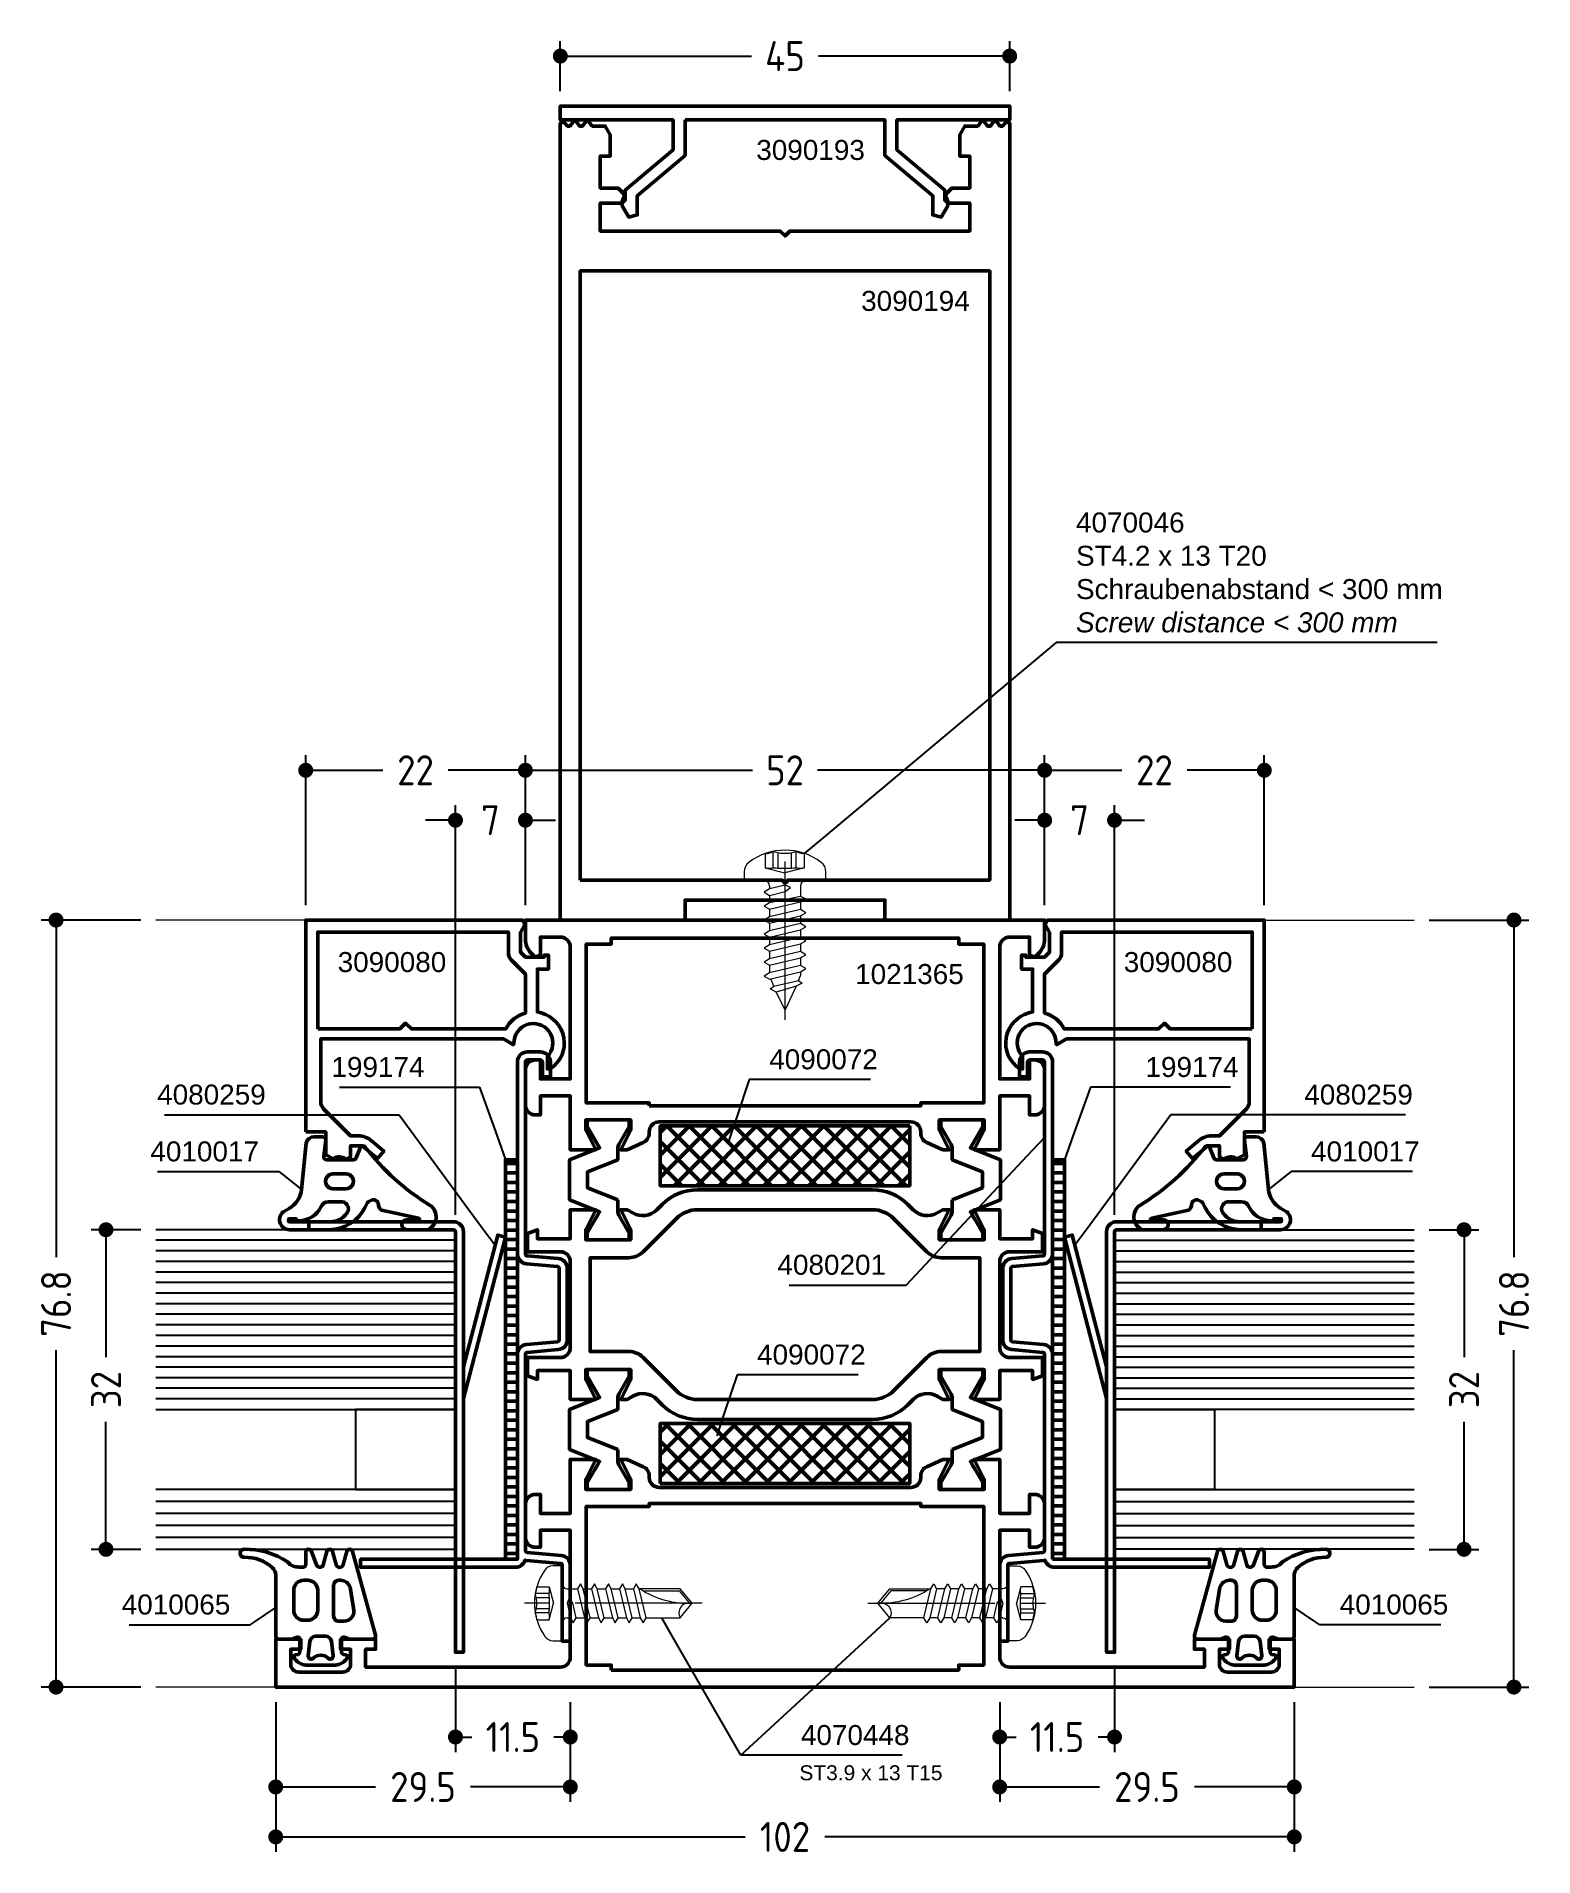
# Model space of a CAD drawing. Header units: millimetres. Extents: x 30 to 180, y 56 to 239.
import ezdxf

# ---------------------------------------------------------------- set-up
doc = ezdxf.new("R2010")
doc.units = ezdxf.units.MM
doc.linetypes.add('CENTER', pattern=[50.8, 31.75, -6.35, 6.35, -6.35])
doc.linetypes.add('HIDDEN', pattern=[9.525, 6.35, -3.175])
for name, color, linetype, lineweight in [('AM_5', 3, 'Continuous', 25), ('AM_C', 50, 'Continuous', 50), ('AM_S', 80, 'Continuous', 50), ('Cent3', 70, 'CENTER', 18), ('CHide4', 10, 'HIDDEN', 13), ('Cont2', 2, 'Continuous', 25), ('Cont3', 70, 'Continuous', 18), ('Cont4', 10, 'Continuous', 13)]:
    doc.layers.add(name, color=color, linetype=linetype, lineweight=lineweight)
doc.layers.add('WBC-GER-ENG', color=7, linetype='Continuous')
doc.styles.add('HBS_DIMTEXTSTYLE', font='isocp.shx')
doc.styles.add('SWISSL', font='swissl.ttf')
doc.dimstyles.new('Konstruktionsschnitt 1-1$0', dxfattribs={"dimscale": 0, "dimtxt": 3, "dimasz": 1.5, "dimexe": 1.5, "dimexo": 1.5, "dimgap": 1.5, "dimtad": 0, "dimdsep": 46, "dimtxsty": 'HBS_DIMTEXTSTYLE', "dimblk": 'PUNKT', "dimcen": 0, "dimclrd": 3, "dimclre": 3, "dimclrt": 2, "dimadec": 1, "dimazin": 2, "dimtfac": 0.7, "dimtofl": 0, "dimtmove": 0, "dimatfit": 3, "dimfxl": 0, "dimtolj": 1, "dimtzin": 0, "dimarcsym": 0})

msp = doc.modelspace()

# ---------------------------------------------------------------- texts
at = {"layer": 'AM_5', "color": 2, "char_height": 2, "style": 'SWISSL'}
for s, insert, attachment_point in [('3090193', (113, 228.212), 3), ('3090194', (123.5, 213.096), 3), ('3090080', (60.2, 146.896), 1), ('3090080', (149.8, 146.896), 3), ('1021365', (122.9, 145.696), 3)]:
    msp.add_mtext(s, dxfattribs=dict(at, insert=insert, attachment_point=attachment_point))

# ---------------------------------------------------------------- blocks, each defined once
blk = doc.blocks.new('ws4070448')
at = {"layer": 'Cent3', "ltscale": 0.4}
blk.add_lwpolyline([(0, -14), (0, 3.8)], dxfattribs=at)
at = {"layer": 'CHide4', "ltscale": 0.3}
for p, q in [((-0.97, 1.33), (-0.97, 2.72)), ((-0.56, 1.33), (-0.56, 2.61)), ((0.56, 1.33), (0.56, 2.61)), ((0.97, 1.33), (0.97, 2.72))]:
    blk.add_line(p, q, dxfattribs=at)
for points in [[(-1.65, 2.56), (-1.65, 1.33)], [(1.65, 2.56), (1.65, 1.33)], [(-1.65, 1.33), (0, 0.89)], [(1.65, 1.33), (0, 0.89)]]:
    blk.add_lwpolyline(points, dxfattribs=at)
for centre, radius, start, end in [((-1.59, 3.84), 1.28, 267.2848, 298.8872), ((0, 5.49), 2.94, 250.6988, 289.3012), ((1.59, 3.84), 1.28, 241.1128, 272.7152), ((-1.31, 2.49), 1.21, 253.6643, 286.3357), ((0, 11.41), 10.13, 264.4948, 275.5052), ((1.31, 2.49), 1.21, 253.6643, 286.3357)]:
    blk.add_arc(centre, radius, start, end, dxfattribs=at)
at = {"layer": 'Cont4'}
blk.add_lwpolyline([(3.32, 1.75, 0.314856), (-3.32, 1.75, 0.244912), (-3.75, 0.93), (-3.75, 0), (3.75, 0), (3.75, 0.93, 0.244912), (3.32, 1.75, 0.138291)], format="xyb", dxfattribs=at)
for points in [[(-1.95, -1.1), (-1.45, -1.39), (0, -1.04), (0.5, -0.67), (0, -0.47), (-1.45, -0.81)], [(-1.95, -2.5), (-1.45, -2.79), (1.45, -2.1), (1.95, -1.81), (1.45, -1.52), (-1.45, -2.21)], [(-1.95, -3.9), (-1.45, -4.19), (1.45, -3.5), (1.95, -3.21), (1.45, -2.92), (-1.45, -3.61)], [(-1.95, -5.3), (-1.45, -5.59), (1.45, -4.9), (1.95, -4.61), (1.45, -4.32), (-1.45, -5.01)], [(-1.95, -6.7), (-1.45, -6.99), (1.45, -6.3), (1.95, -6.01), (1.45, -5.72), (-1.45, -6.41)], [(-1.45, -8.39), (1.45, -7.7), (1.95, -7.41), (1.45, -7.12), (-1.45, -7.81), (-1.95, -8.1)]]:
    blk.add_lwpolyline(points, close=True, dxfattribs=at)
for points in [[(-1.45, -0.5), (-1.45, -0.81)], [(-1.45, -1.39), (-1.45, -2.21)], [(-1.45, -1.39), (-1.45, -2.21)], [(1.45, -0.5), (1.45, -1.52)], [(-1.45, -2.79), (-1.45, -3.61)], [(1.45, -2.1), (1.45, -2.92)], [(1.45, -3.5), (1.45, -4.32)], [(-1.45, -4.19), (-1.45, -5.01)], [(1.45, -4.9), (1.45, -5.72)], [(-1.45, -5.59), (-1.45, -6.41)], [(-1.45, -6.99), (-1.45, -7.81)], [(1.45, -6.3), (1.45, -7.12)], [(-1.45, -8.38), (-1.45, -11.81), (0, -13), (1.45, -11.79), (1.45, -7.7)], [(1.24, -8.17), (1.24, -11.7), (0.03, -12.71)]]:
    blk.add_lwpolyline(points, dxfattribs=at)
for centre, radius, start, end in [((-1.95, -0.5), 0.5, 0, 90), ((1.95, -0.5), 0.5, 90, 180), ((8.74, -12.6), 8.74, 146.5114, 182.6031), ((-0.95, -12.64), 0.965, 350.682, 121.1143)]:
    blk.add_arc(centre, radius, start, end, dxfattribs=at)
blk = doc.blocks.new('*S289')
at = {"layer": 'AM_5', "color": 3, "linetype": 'Continuous'}
for p, q in [((93.9, 78.08), (92.65, 80.24)), ((113.65, 78.54), (115.49, 80.24))]:
    blk.add_line(p, q, dxfattribs=at)
at = {"layer": 'AM_5', "color": 3}
for p, q in [((100.59, 66.47), (113.65, 78.54)), ((100.59, 66.47), (93.9, 78.08)), ((116.74, 66.47), (100.59, 66.47))]:
    blk.add_line(p, q, dxfattribs=at)
at = {"layer": 'AM_5', "color": 2, "insert": (106.59, 67.47), "char_height": 2, "attachment_point": 7, "style": 'SWISSL'}
blk.add_mtext('4070448', dxfattribs=at)
blk = doc.blocks.new('ZAHL links')
at = {"layer": 'AM_5', "color": 2, "style": 'SWISSL'}
blk.add_attdef('XXX', (1.85, -2.5), '', height=1.5, dxfattribs=at)
blk = doc.blocks.new('PUNKT')
at = {"color": 0, "linetype": 'Continuous'}
blk.add_line((-0.5, 0), (-1, 0), dxfattribs=at)
at = {"color": 0, "linetype": 'Continuous', "const_width": 0.5}
blk.add_lwpolyline([(-0.25, 0, 1), (0.25, 0, 1)], format="xyb", close=True, dxfattribs=at)
blk = doc.blocks.new('*D24')
at = {"layer": 'AM_5', "color": 3, "lineweight": -2, "transparency": 16777216}
for p, q in [((169.5, 119.09), (174.5, 119.09)), ((173, 117.59), (173, 106.33)), ((173, 88.59), (173, 99.85)), ((169.5, 87.09), (174.5, 87.09))]:
    blk.add_line(p, q, dxfattribs=at)
at = {"layer": 'AM_5', "color": 3, "lineweight": -2, "transparency": 16777216, "xscale": 1.5, "yscale": 1.5, "zscale": 1.5}
for p, rotation in [((173, 119.09), 90), ((173, 87.09), 270)]:
    blk.add_blockref('PUNKT', p, dxfattribs=dict(at, rotation=rotation))
at = {"layer": 'AM_5', "color": 2, "transparency": 16777216, "insert": (173, 103.09), "char_height": 3, "attachment_point": 5, "rotation": 90, "style": 'HBS_DIMTEXTSTYLE'}
blk.add_mtext('\\A1;32', dxfattribs=at)
blk = doc.blocks.new('*D25')
at = {"layer": 'AM_5', "color": 3, "lineweight": -2, "transparency": 16777216}
for p, q in [((169.5, 150.1), (179.5, 150.1)), ((178, 148.6), (178, 116.35)), ((178, 74.8), (178, 107.05)), ((169.5, 73.3), (179.5, 73.3))]:
    blk.add_line(p, q, dxfattribs=at)
at = {"layer": 'AM_5', "color": 3, "lineweight": -2, "transparency": 16777216, "xscale": 1.5, "yscale": 1.5, "zscale": 1.5}
for p, rotation in [((178, 150.1), 90), ((178, 73.3), 270)]:
    blk.add_blockref('PUNKT', p, dxfattribs=dict(at, rotation=rotation))
at = {"layer": 'AM_5', "color": 2, "transparency": 16777216, "insert": (178, 111.7), "char_height": 3, "attachment_point": 5, "rotation": 90, "style": 'HBS_DIMTEXTSTYLE'}
blk.add_mtext('\\A1;76.8', dxfattribs=at)
blk = doc.blocks.new('*D26')
at = {"layer": 'AM_5', "color": 3, "lineweight": -2, "transparency": 16777216}
for p, q in [((40.5, 150.1), (30.5, 150.1)), ((32, 148.6), (32, 116.35)), ((32, 74.8), (32, 107.05)), ((40.5, 73.3), (30.5, 73.3))]:
    blk.add_line(p, q, dxfattribs=at)
at = {"layer": 'AM_5', "color": 3, "lineweight": -2, "transparency": 16777216, "xscale": 1.5, "yscale": 1.5, "zscale": 1.5}
for p, rotation in [((32, 150.1), 90), ((32, 73.3), 270)]:
    blk.add_blockref('PUNKT', p, dxfattribs=dict(at, rotation=rotation))
at = {"layer": 'AM_5', "color": 2, "transparency": 16777216, "insert": (32, 111.7), "char_height": 3, "attachment_point": 5, "rotation": 90, "style": 'HBS_DIMTEXTSTYLE'}
blk.add_mtext('\\A1;76.8', dxfattribs=at)
blk = doc.blocks.new('*D27')
at = {"layer": 'AM_5', "color": 3, "lineweight": -2, "transparency": 16777216}
for p, q in [((72, 120.59), (72, 161.6)), ((79, 151.6), (79, 161.6)), ((70.5, 160.1), (69, 160.1)), ((80.5, 160.1), (82, 160.1))]:
    blk.add_line(p, q, dxfattribs=at)
at = {"layer": 'AM_5', "color": 3, "lineweight": -2, "transparency": 16777216, "xscale": 1.5, "yscale": 1.5, "zscale": 1.5}
blk.add_blockref('PUNKT', (72, 160.1), dxfattribs=at)
at = {"layer": 'AM_5', "color": 3, "lineweight": -2, "transparency": 16777216, "xscale": 1.5, "yscale": 1.5, "zscale": 1.5, "rotation": 180}
blk.add_blockref('PUNKT', (79, 160.1), dxfattribs=at)
at = {"layer": 'AM_5', "color": 2, "transparency": 16777216, "insert": (75.5, 160.1), "char_height": 3, "attachment_point": 5, "style": 'HBS_DIMTEXTSTYLE'}
blk.add_mtext('\\A1;7', dxfattribs=at)
blk = doc.blocks.new('*D28')
at = {"layer": 'AM_5', "color": 3, "lineweight": -2, "transparency": 16777216}
for p, q in [((57, 151.6), (57, 166.6)), ((79, 151.6), (79, 166.6)), ((58.5, 165.1), (64.72, 165.1)), ((77.5, 165.1), (71.28, 165.1))]:
    blk.add_line(p, q, dxfattribs=at)
at = {"layer": 'AM_5', "color": 3, "lineweight": -2, "transparency": 16777216, "xscale": 1.5, "yscale": 1.5, "zscale": 1.5, "rotation": 180}
blk.add_blockref('PUNKT', (57, 165.1), dxfattribs=at)
at = {"layer": 'AM_5', "color": 3, "lineweight": -2, "transparency": 16777216, "xscale": 1.5, "yscale": 1.5, "zscale": 1.5}
blk.add_blockref('PUNKT', (79, 165.1), dxfattribs=at)
at = {"layer": 'AM_5', "color": 2, "transparency": 16777216, "insert": (68, 165.1), "char_height": 3, "attachment_point": 5, "style": 'HBS_DIMTEXTSTYLE'}
blk.add_mtext('\\A1;22', dxfattribs=at)
blk = doc.blocks.new('*D29')
at = {"layer": 'AM_5', "color": 3, "lineweight": -2, "transparency": 16777216}
for p, q in [((79, 151.6), (79, 166.6)), ((131, 151.6), (131, 166.6)), ((80.5, 165.1), (101.76, 165.1)), ((129.5, 165.1), (108.24, 165.1))]:
    blk.add_line(p, q, dxfattribs=at)
at = {"layer": 'AM_5', "color": 3, "lineweight": -2, "transparency": 16777216, "xscale": 1.5, "yscale": 1.5, "zscale": 1.5, "rotation": 180}
blk.add_blockref('PUNKT', (79, 165.1), dxfattribs=at)
at = {"layer": 'AM_5', "color": 3, "lineweight": -2, "transparency": 16777216, "xscale": 1.5, "yscale": 1.5, "zscale": 1.5}
blk.add_blockref('PUNKT', (131, 165.1), dxfattribs=at)
at = {"layer": 'AM_5', "color": 2, "transparency": 16777216, "insert": (105, 165.1), "char_height": 3, "attachment_point": 5, "style": 'HBS_DIMTEXTSTYLE'}
blk.add_mtext('\\A1;52', dxfattribs=at)
blk = doc.blocks.new('*D30')
at = {"layer": 'AM_5', "color": 3, "lineweight": -2, "transparency": 16777216}
for p, q in [((131, 151.6), (131, 166.6)), ((153, 151.6), (153, 166.6)), ((132.5, 165.1), (138.72, 165.1)), ((151.5, 165.1), (145.28, 165.1))]:
    blk.add_line(p, q, dxfattribs=at)
at = {"layer": 'AM_5', "color": 3, "lineweight": -2, "transparency": 16777216, "xscale": 1.5, "yscale": 1.5, "zscale": 1.5, "rotation": 180}
blk.add_blockref('PUNKT', (131, 165.1), dxfattribs=at)
at = {"layer": 'AM_5', "color": 3, "lineweight": -2, "transparency": 16777216, "xscale": 1.5, "yscale": 1.5, "zscale": 1.5}
blk.add_blockref('PUNKT', (153, 165.1), dxfattribs=at)
at = {"layer": 'AM_5', "color": 2, "transparency": 16777216, "insert": (142, 165.1), "char_height": 3, "attachment_point": 5, "style": 'HBS_DIMTEXTSTYLE'}
blk.add_mtext('\\A1;22', dxfattribs=at)
blk = doc.blocks.new('*D31')
at = {"layer": 'AM_5', "color": 3, "lineweight": -2, "transparency": 16777216}
for p, q in [((131, 151.6), (131, 161.6)), ((138, 120.59), (138, 161.6)), ((129.5, 160.1), (128, 160.1)), ((139.5, 160.1), (141, 160.1))]:
    blk.add_line(p, q, dxfattribs=at)
at = {"layer": 'AM_5', "color": 3, "lineweight": -2, "transparency": 16777216, "xscale": 1.5, "yscale": 1.5, "zscale": 1.5}
blk.add_blockref('PUNKT', (131, 160.1), dxfattribs=at)
at = {"layer": 'AM_5', "color": 3, "lineweight": -2, "transparency": 16777216, "xscale": 1.5, "yscale": 1.5, "zscale": 1.5, "rotation": 180}
blk.add_blockref('PUNKT', (138, 160.1), dxfattribs=at)
at = {"layer": 'AM_5', "color": 2, "transparency": 16777216, "insert": (134.5, 160.1), "char_height": 3, "attachment_point": 5, "style": 'HBS_DIMTEXTSTYLE'}
blk.add_mtext('\\A1;7', dxfattribs=at)
blk = doc.blocks.new('*D32')
at = {"layer": 'AM_5', "color": 3, "lineweight": -2, "transparency": 16777216}
for p, q in [((138, 75.3), (138, 66.8)), ((126.5, 71.8), (126.5, 66.8)), ((128, 68.3), (128.14, 68.3)), ((136.5, 68.3), (136.36, 68.3))]:
    blk.add_line(p, q, dxfattribs=at)
at = {"layer": 'AM_5', "color": 3, "lineweight": -2, "transparency": 16777216, "xscale": 1.5, "yscale": 1.5, "zscale": 1.5, "rotation": 180}
blk.add_blockref('PUNKT', (126.5, 68.3), dxfattribs=at)
at = {"layer": 'AM_5', "color": 3, "lineweight": -2, "transparency": 16777216, "xscale": 1.5, "yscale": 1.5, "zscale": 1.5}
blk.add_blockref('PUNKT', (138, 68.3), dxfattribs=at)
at = {"layer": 'AM_5', "color": 2, "transparency": 16777216, "insert": (132.25, 68.3), "char_height": 3, "attachment_point": 5, "style": 'HBS_DIMTEXTSTYLE'}
blk.add_mtext('\\A1;11.5', dxfattribs=at)
blk = doc.blocks.new('*D33')
at = {"layer": 'AM_5', "color": 3, "lineweight": -2, "transparency": 16777216}
for p, q in [((126.5, 71.8), (126.5, 61.8)), ((156, 71.8), (156, 61.8)), ((128, 63.3), (136.49, 63.3)), ((154.5, 63.3), (146.01, 63.3))]:
    blk.add_line(p, q, dxfattribs=at)
at = {"layer": 'AM_5', "color": 3, "lineweight": -2, "transparency": 16777216, "xscale": 1.5, "yscale": 1.5, "zscale": 1.5, "rotation": 180}
blk.add_blockref('PUNKT', (126.5, 63.3), dxfattribs=at)
at = {"layer": 'AM_5', "color": 3, "lineweight": -2, "transparency": 16777216, "xscale": 1.5, "yscale": 1.5, "zscale": 1.5}
blk.add_blockref('PUNKT', (156, 63.3), dxfattribs=at)
at = {"layer": 'AM_5', "color": 2, "transparency": 16777216, "insert": (141.25, 63.3), "char_height": 3, "attachment_point": 5, "style": 'HBS_DIMTEXTSTYLE'}
blk.add_mtext('\\A1;29.5', dxfattribs=at)
blk = doc.blocks.new('*D34')
at = {"layer": 'AM_5', "color": 3, "lineweight": -2, "transparency": 16777216}
for p, q in [((54, 71.8), (54, 56.8)), ((156, 71.8), (156, 56.8)), ((55.5, 58.3), (101.01, 58.3)), ((154.5, 58.3), (108.99, 58.3))]:
    blk.add_line(p, q, dxfattribs=at)
at = {"layer": 'AM_5', "color": 3, "lineweight": -2, "transparency": 16777216, "xscale": 1.5, "yscale": 1.5, "zscale": 1.5, "rotation": 180}
blk.add_blockref('PUNKT', (54, 58.3), dxfattribs=at)
at = {"layer": 'AM_5', "color": 3, "lineweight": -2, "transparency": 16777216, "xscale": 1.5, "yscale": 1.5, "zscale": 1.5}
blk.add_blockref('PUNKT', (156, 58.3), dxfattribs=at)
at = {"layer": 'AM_5', "color": 2, "transparency": 16777216, "insert": (105, 58.3), "char_height": 3, "attachment_point": 5, "style": 'HBS_DIMTEXTSTYLE'}
blk.add_mtext('\\A1;102', dxfattribs=at)
blk = doc.blocks.new('*D35')
at = {"layer": 'AM_5', "color": 3, "lineweight": -2, "transparency": 16777216}
for p, q in [((72, 75.3), (72, 66.8)), ((83.5, 71.8), (83.5, 66.8)), ((73.5, 68.3), (73.64, 68.3)), ((82, 68.3), (81.86, 68.3))]:
    blk.add_line(p, q, dxfattribs=at)
at = {"layer": 'AM_5', "color": 3, "lineweight": -2, "transparency": 16777216, "xscale": 1.5, "yscale": 1.5, "zscale": 1.5}
for p, rotation in [((72, 68.3), 179.9999999999998), ((83.5, 68.3), 359.9999999999998)]:
    blk.add_blockref('PUNKT', p, dxfattribs=dict(at, rotation=rotation))
at = {"layer": 'AM_5', "color": 2, "transparency": 16777216, "insert": (77.75, 68.3), "char_height": 3, "attachment_point": 5, "style": 'HBS_DIMTEXTSTYLE'}
blk.add_mtext('\\A1;11.5', dxfattribs=at)
blk = doc.blocks.new('*D36')
at = {"layer": 'AM_5', "color": 3, "lineweight": -2, "transparency": 16777216}
for p, q in [((54, 71.8), (54, 61.8)), ((83.5, 71.8), (83.5, 61.8)), ((55.5, 63.3), (63.99, 63.3)), ((82, 63.3), (73.51, 63.3))]:
    blk.add_line(p, q, dxfattribs=at)
at = {"layer": 'AM_5', "color": 3, "lineweight": -2, "transparency": 16777216, "xscale": 1.5, "yscale": 1.5, "zscale": 1.5, "rotation": 180}
blk.add_blockref('PUNKT', (54, 63.3), dxfattribs=at)
at = {"layer": 'AM_5', "color": 3, "lineweight": -2, "transparency": 16777216, "xscale": 1.5, "yscale": 1.5, "zscale": 1.5}
blk.add_blockref('PUNKT', (83.5, 63.3), dxfattribs=at)
at = {"layer": 'AM_5', "color": 2, "transparency": 16777216, "insert": (68.75, 63.3), "char_height": 3, "attachment_point": 5, "style": 'HBS_DIMTEXTSTYLE'}
blk.add_mtext('\\A1;29.5', dxfattribs=at)
blk = doc.blocks.new('*S290')
at = {"layer": 'AM_5', "color": 3}
for p, q in [((135.6, 133.36), (133.84, 128.45)), ((149.62, 133.36), (135.6, 133.36))]:
    blk.add_line(p, q, dxfattribs=at)
at = {"layer": 'AM_5', "color": 3, "linetype": 'Continuous'}
blk.add_line((133.84, 128.45), (133, 126.1), dxfattribs=at)
at = {"layer": 'AM_5', "color": 2, "insert": (141.1, 134.36), "char_height": 2, "attachment_point": 7, "style": 'SWISSL'}
blk.add_mtext('199174', dxfattribs=at)
blk = doc.blocks.new('*S291')
at = {"layer": 'AM_5', "color": 3}
for p, q in [((143.63, 130.6), (135.52, 119.56)), ((167.14, 130.6), (143.63, 130.6))]:
    blk.add_line(p, q, dxfattribs=at)
at = {"layer": 'AM_5', "color": 3, "linetype": 'Continuous'}
blk.add_line((135.52, 119.56), (134.04, 117.54), dxfattribs=at)
at = {"layer": 'AM_5', "color": 2, "insert": (157, 131.6), "char_height": 2, "attachment_point": 7, "style": 'SWISSL'}
blk.add_mtext('4080259', dxfattribs=at)
blk = doc.blocks.new('*S292')
at = {"layer": 'AM_5', "color": 3, "linetype": 'Continuous'}
blk.add_line((158.07, 79.87), (156, 81.27), dxfattribs=at)
at = {"layer": 'AM_5', "color": 3}
for p, q in [((158.55, 79.54), (158.07, 79.87)), ((170.68, 79.54), (158.55, 79.54))]:
    blk.add_line(p, q, dxfattribs=at)
at = {"layer": 'AM_5', "color": 2, "insert": (160.55, 80.54), "char_height": 2, "attachment_point": 7, "style": 'SWISSL'}
blk.add_mtext('4010065', dxfattribs=at)
blk = doc.blocks.new('*S293')
at = {"layer": 'AM_5', "color": 3}
for p, q in [((101.42, 134.13), (100.17, 130.4)), ((113.55, 134.13), (101.42, 134.13))]:
    blk.add_line(p, q, dxfattribs=at)
at = {"layer": 'AM_5', "color": 3, "linetype": 'Continuous'}
blk.add_line((100.17, 130.4), (99.38, 128.02), dxfattribs=at)
at = {"layer": 'AM_5', "color": 2, "insert": (103.42, 135.13), "char_height": 2, "attachment_point": 7, "style": 'SWISSL'}
blk.add_mtext('4090072', dxfattribs=at)
blk = doc.blocks.new('*S294')
at = {"layer": 'AM_5', "color": 3}
for p, q in [((100.2, 104.57), (98.95, 100.84)), ((112.33, 104.57), (100.2, 104.57))]:
    blk.add_line(p, q, dxfattribs=at)
at = {"layer": 'AM_5', "color": 3, "linetype": 'Continuous'}
blk.add_line((98.95, 100.84), (98.16, 98.47), dxfattribs=at)
at = {"layer": 'AM_5', "color": 2, "insert": (102.2, 105.57), "char_height": 2, "attachment_point": 7, "style": 'SWISSL'}
blk.add_mtext('4090072', dxfattribs=at)
blk = doc.blocks.new('*S295')
at = {"layer": 'AM_5', "color": 3, "linetype": 'Continuous'}
blk.add_line((51.93, 79.87), (54, 81.27), dxfattribs=at)
at = {"layer": 'AM_5', "color": 3}
for p, q in [((39.32, 79.54), (51.45, 79.54)), ((51.45, 79.54), (51.93, 79.87))]:
    blk.add_line(p, q, dxfattribs=at)
at = {"layer": 'AM_5', "color": 2, "insert": (49.45, 80.54), "char_height": 2, "attachment_point": 9, "style": 'SWISSL'}
blk.add_mtext('4010065', dxfattribs=at)
blk = doc.blocks.new('*U50', base_point=(187.69, 117.25))
for p, q in [((187.69, 148.19), (217.69, 148.19)), ((187.69, 147.13), (217.69, 147.13)), ((187.69, 146.07), (217.69, 146.07)), ((187.69, 145.01), (217.69, 145.01)), ((187.69, 143.96), (217.69, 143.96)), ((187.69, 142.9), (217.69, 142.9)), ((187.69, 141.84), (217.69, 141.84)), ((187.69, 140.78), (217.69, 140.78)), ((187.69, 139.72), (217.69, 139.72)), ((187.69, 138.66), (217.69, 138.66)), ((187.69, 137.6), (217.69, 137.6)), ((187.69, 136.54), (217.69, 136.54)), ((187.69, 135.48), (217.69, 135.48)), ((187.69, 134.43), (217.69, 134.43)), ((187.69, 133.37), (217.69, 133.37)), ((187.69, 132.31), (217.69, 132.31)), ((187.69, 122.05), (217.69, 122.05)), ((187.69, 120.85), (217.69, 120.85)), ((187.69, 119.65), (217.69, 119.65)), ((187.69, 118.45), (217.69, 118.45))]:
    blk.add_line(p, q)
for points in [[(217.69, 131.25), (187.69, 131.25), (187.69, 149.25), (217.69, 149.25)], [(217.69, 117.25), (187.69, 117.25), (187.69, 123.25), (217.69, 123.25)]]:
    blk.add_lwpolyline(points)
blk.add_lwpolyline([(187.69, 123.25), (187.69, 131.25), (197.69, 131.25), (197.69, 123.25)], close=True)
blk = doc.blocks.new('*S296')
at = {"layer": 'AM_5', "color": 3, "linetype": 'Continuous'}
blk.add_line((129.29, 126.52), (131, 128.34), dxfattribs=at)
at = {"layer": 'AM_5', "color": 3}
for p, q in [((117.12, 113.56), (129.29, 126.52)), ((105.42, 113.56), (117.12, 113.56))]:
    blk.add_line(p, q, dxfattribs=at)
at = {"layer": 'AM_5', "color": 2, "insert": (115.12, 114.56), "char_height": 2, "attachment_point": 9, "style": 'SWISSL'}
blk.add_mtext('4080201', dxfattribs=at)
blk = doc.blocks.new('*S297')
at = {"layer": 'AM_5', "color": 3, "linetype": 'Continuous'}
blk.add_line((155.39, 124.68), (153.42, 123.13), dxfattribs=at)
at = {"layer": 'AM_5', "color": 3}
for p, q in [((155.68, 124.91), (155.39, 124.68)), ((167.83, 124.91), (155.68, 124.91))]:
    blk.add_line(p, q, dxfattribs=at)
at = {"layer": 'AM_5', "color": 2, "insert": (157.68, 125.91), "char_height": 2, "attachment_point": 7, "style": 'SWISSL'}
blk.add_mtext('4010017', dxfattribs=at)
blk = doc.blocks.new('*D53')
at = {"layer": 'AM_5', "color": 3, "lineweight": -2, "transparency": 16777216}
for p, q in [((40.5, 119.09), (35.5, 119.09)), ((37, 117.59), (37, 106.33)), ((37, 88.59), (37, 99.85)), ((40.5, 87.09), (35.5, 87.09))]:
    blk.add_line(p, q, dxfattribs=at)
at = {"layer": 'AM_5', "color": 3, "lineweight": -2, "transparency": 16777216, "xscale": 1.5, "yscale": 1.5, "zscale": 1.5}
for p, rotation in [((37, 119.09), 90), ((37, 87.09), 270)]:
    blk.add_blockref('PUNKT', p, dxfattribs=dict(at, rotation=rotation))
at = {"layer": 'AM_5', "color": 2, "transparency": 16777216, "insert": (37, 103.09), "char_height": 3, "attachment_point": 5, "rotation": 90, "style": 'HBS_DIMTEXTSTYLE'}
blk.add_mtext('\\A1;32', dxfattribs=at)
blk = doc.blocks.new('*S298')
at = {"layer": 'AM_5', "color": 3}
for p, q in [((60.38, 133.36), (74.4, 133.36)), ((74.4, 133.36), (76.16, 128.45))]:
    blk.add_line(p, q, dxfattribs=at)
at = {"layer": 'AM_5', "color": 3, "linetype": 'Continuous'}
blk.add_line((76.16, 128.45), (77, 126.1), dxfattribs=at)
at = {"layer": 'AM_5', "color": 2, "insert": (68.9, 134.36), "char_height": 2, "attachment_point": 9, "style": 'SWISSL'}
blk.add_mtext('199174', dxfattribs=at)
blk = doc.blocks.new('*S299')
at = {"layer": 'AM_5', "color": 3}
for p, q in [((42.86, 130.6), (66.37, 130.6)), ((66.37, 130.6), (74.48, 119.56))]:
    blk.add_line(p, q, dxfattribs=at)
at = {"layer": 'AM_5', "color": 3, "linetype": 'Continuous'}
blk.add_line((74.48, 119.56), (75.96, 117.54), dxfattribs=at)
at = {"layer": 'AM_5', "color": 2, "insert": (53, 131.6), "char_height": 2, "attachment_point": 9, "style": 'SWISSL'}
blk.add_mtext('4080259', dxfattribs=at)
blk = doc.blocks.new('*S300')
at = {"layer": 'AM_5', "color": 3}
for p, q in [((42.17, 124.91), (54.32, 124.91)), ((54.32, 124.91), (54.61, 124.68))]:
    blk.add_line(p, q, dxfattribs=at)
at = {"layer": 'AM_5', "color": 3, "linetype": 'Continuous'}
blk.add_line((54.61, 124.68), (56.58, 123.13), dxfattribs=at)
at = {"layer": 'AM_5', "color": 2, "insert": (52.32, 125.91), "char_height": 2, "attachment_point": 9, "style": 'SWISSL'}
blk.add_mtext('4010017', dxfattribs=at)
blk = doc.blocks.new('ws4970706')
at = {"layer": 'Cent3', "ltscale": 0.5}
blk.add_line((0, -14), (0, 4), dxfattribs=at)
at = {"layer": 'CHide4', "ltscale": 0.5}
for p, q in [((-1.17, 1.25), (-1.17, 2.88)), ((-0.68, 1.25), (-0.68, 2.75)), ((0.64, 1.25), (0.64, 2.75)), ((1.13, 1.25), (1.13, 2.88))]:
    blk.add_line(p, q, dxfattribs=at)
for points in [[(-1.97, 2.67), (-1.97, 1.25)], [(1.93, 2.68), (1.93, 1.25)], [(-1.97, 1.25), (-0.02, 0.73)], [(1.93, 1.25), (-0.02, 0.73)]]:
    blk.add_lwpolyline(points, dxfattribs=at)
for centre, radius, start, end in [((-1.96, 4.21), 1.54, 269.5743, 300.8836), ((-0.02, 6.16), 3.47, 250.6988, 289.3012), ((1.89, 4.21), 1.52, 240.1044, 271.5646), ((-1.57, 2.62), 1.43, 253.6643, 286.3357), ((-0.02, 13.16), 11.97, 264.4948, 275.5052), ((1.53, 2.62), 1.43, 253.6643, 286.3357)]:
    blk.add_arc(centre, radius, start, end, dxfattribs=at)
at = {"layer": 'Cont4'}
blk.add_lwpolyline([(3.63, 1.78, 0.336235), (-3.62, 1.78, 0.234691), (-4.1, 0.82), (-4.1, 0), (4.1, 0), (4.1, 0.82, 0.234691), (3.63, 1.78, 0.14402)], format="xyb", dxfattribs=at)
for points in [[(-1.55, -0.88), (-2.1, -1.2), (-1.55, -1.52), (0, -1.15), (0.55, -0.73), (0, -0.51)], [(-1.55, -2.28), (-2.1, -2.6), (-1.55, -2.92), (1.55, -2.18), (2.1, -1.86), (1.55, -1.64)], [(-1.55, -3.68), (-2.1, -4), (-1.55, -4.32), (1.55, -3.58), (2.1, -3.26), (1.55, -2.94)], [(-1.55, -5.08), (-2.1, -5.4), (-1.55, -5.72), (1.55, -4.98), (2.1, -4.66), (1.55, -4.34)], [(-1.55, -6.48), (-2.1, -6.8), (-1.55, -7.12), (1.55, -6.38), (2.1, -6.06), (1.55, -5.74)], [(-1.55, -7.88), (-2.1, -8.2), (-1.55, -8.52), (1.55, -7.78), (2.1, -7.46), (1.55, -7.14)], [(-1.55, -9.28), (-2.1, -9.6), (-1.55, -9.92), (1.55, -9.18), (2.1, -8.86), (1.55, -8.54)], [(1.34, -10.06), (1.73, -10.32), (1.11, -10.63), (-0.87, -11.2), (-1.5, -10.89), (-1.11, -10.63)]]:
    blk.add_lwpolyline(points, close=True, dxfattribs=at)
for points in [[(-1.55, -0.6), (-1.55, -0.88)], [(-1.55, -1.52), (-1.55, -2.28)], [(1.55, -0.6), (1.55, -1.64)], [(-1.55, -2.92), (-1.55, -3.68)], [(1.55, -2.18), (1.55, -2.94)], [(1.55, -3.58), (1.55, -4.34)], [(-1.55, -4.32), (-1.55, -5.08)], [(1.55, -4.98), (1.55, -5.74)], [(-1.55, -5.72), (-1.55, -6.48)], [(-1.55, -7.12), (-1.55, -7.88)], [(1.55, -6.38), (1.55, -7.14)], [(-1.55, -8.52), (-1.55, -9.28)], [(1.55, -7.78), (1.55, -8.54)], [(-1.11, -10.63), (-1.41, -9.89)], [(1.11, -10.63), (0, -13), (-0.87, -11.2)], [(1.34, -10.06), (1.55, -9.56)], [(1.55, -9.18), (1.55, -9.56)]]:
    blk.add_lwpolyline(points, dxfattribs=at)
for centre, start, end in [((-2.15, -0.6), 0, 90), ((2.15, -0.6), 90, 180)]:
    blk.add_arc(centre, 0.6, start, end, dxfattribs=at)
blk = doc.blocks.new('*D57')
at = {"layer": 'AM_5', "color": 3, "lineweight": -2, "transparency": 16777216}
for p, q in [((82.5, 233.11), (82.5, 238.11)), ((127.5, 233.11), (127.5, 238.11)), ((84, 236.61), (101.64, 236.61)), ((126, 236.61), (108.36, 236.61))]:
    blk.add_line(p, q, dxfattribs=at)
at = {"layer": 'AM_5', "color": 3, "lineweight": -2, "transparency": 16777216, "xscale": 1.5, "yscale": 1.5, "zscale": 1.5, "rotation": 180}
blk.add_blockref('PUNKT', (82.5, 236.61), dxfattribs=at)
at = {"layer": 'AM_5', "color": 3, "lineweight": -2, "transparency": 16777216, "xscale": 1.5, "yscale": 1.5, "zscale": 1.5}
blk.add_blockref('PUNKT', (127.5, 236.61), dxfattribs=at)
at = {"layer": 'AM_5', "color": 2, "transparency": 16777216, "insert": (105, 236.61), "char_height": 3, "attachment_point": 5, "style": 'HBS_DIMTEXTSTYLE'}
blk.add_mtext('\\A1;45', dxfattribs=at)
blk = doc.blocks.new('*S301')
at = {"layer": 'WBC-GER-ENG', "color": 3}
for p, q in [((132.14, 177.88), (108.84, 158.38)), ((170.32, 177.88), (132.14, 177.88))]:
    blk.add_line(p, q, dxfattribs=at)
at = {"layer": 'WBC-GER-ENG', "color": 3, "linetype": 'Continuous'}
blk.add_line((108.84, 158.38), (106.93, 156.78), dxfattribs=at)
at = {"layer": 'WBC-GER-ENG', "color": 2, "insert": (134.14, 178.88), "char_height": 2, "attachment_point": 7, "style": 'SWISSL'}
blk.add_mtext('4070046\\PST4.2 x 13 T20\\PSchraubenabstand < 300 mm\\P\\fSwis721 Lt BT|b0|i1|c0|p34;Screw distance < 300 mm', dxfattribs=at)
blk = doc.blocks.new('WI1021365')
for points in [[(23, -15.8), (23, -16.45), (21, -15.45), (20, -15.45), (20, -19.95), (21, -19.95), (23, -18.95), (23, -21.5), (17.6, -21.5), (17.6, -24.5), (19.5, -24.5), (19.5, -25, -0.414214), (18.5, -26), (15.2, -26, -0.414214), (14.2, -25), (14.2, -24.5), (15.9, -24.5), (15.9, -21.5), (3.2, -21.5, 0.414214), (2.2, -22.5), (2.2, -42), (4, -42), (4, -41), (5, -41), (5, -44.5), (4, -44.5), (4, -43.5), (2.5, -43.5, 0.414214), (1.7, -44.3), (1.7, -48.7, 0.414214), (2.5, -49.5), (4, -49.5), (4, -48.5), (5, -48.5), (5, -51), (0.2, -51), (0.2, 51), (5, 51), (5, 48.5), (4, 48.5), (4, 49.5), (2.5, 49.5, 0.414214), (1.7, 48.7), (1.7, 44.3, 0.414214), (2.5, 43.5), (4, 43.5), (4, 44.5), (5, 44.5), (5, 41), (4, 41), (4, 42), (2.2, 42), (2.2, 22.5, 0.414214), (3.2, 21.5), (15.9, 21.5), (15.9, 24.5), (14.2, 24.5), (14.2, 25, -0.414214), (15.2, 26), (18.5, 26, -0.414214), (19.5, 25), (19.5, 24.5), (17.6, 24.5), (17.6, 21.5), (23, 21.5), (23, 18.95), (21, 19.95), (20, 19.95), (20, 15.45), (21, 15.45), (23, 16.45), (23, 15.8), (22.27, 14.19, -0.294108), (21.36, 13.6), (21.2, 13.6, 0.414214), (20.2, 12.6), (20.2, -12.6, 0.414214), (21.2, -13.6), (21.36, -13.6, -0.294108), (22.27, -14.19), (23, -15.8)], [(54, -15.8), (54.73, -14.19, -0.294108), (55.64, -13.6), (55.8, -13.6, 0.414214), (56.8, -12.6), (56.8, 12.6, 0.414214), (55.8, 13.6), (55.64, 13.6, -0.294108), (54.73, 14.19), (54, 15.8), (54, 16.45), (56, 15.45), (57, 15.45), (57, 19.95), (56, 19.95), (54, 18.95), (54, 21.5), (59.4, 21.5), (59.4, 24.5), (57.5, 24.5), (57.5, 25, -0.414214), (58.5, 26), (62, 26, -0.414214), (63, 25), (63, 24.5), (61.1, 24.5), (61.1, 21.5), (74.3, 21.5, 0.414214), (75.3, 22.5), (75.3, 24.5), (73.5, 24.5), (73.29, 25.01), (73.69, 25.41, -0.198912), (75.1, 26), (77, 26), (77, -26), (75.1, -26, -0.198912), (73.69, -25.41), (73.29, -25.01), (73.5, -24.5), (75.3, -24.5), (75.3, -22.5, 0.414214), (74.3, -21.5), (61.1, -21.5), (61.1, -24.5), (63, -24.5), (63, -25, -0.414214), (62, -26), (58.5, -26, -0.414214), (57.5, -25), (57.5, -24.5), (59.4, -24.5), (59.4, -21.5), (54, -21.5), (54, -18.95), (56, -19.95), (57, -19.95), (57, -15.45), (56, -15.45), (54, -16.45), (54, -15.8)], [(23.99, 16.75), (22.87, 16.75, 0.131652), (22.47, 16.64), (20.66, 15.6), (20, 15.6), (20, 19.8), (20.66, 19.8), (22, 19.03), (22.49, 18.74), (22.79, 18.57), (24, 21.58), (28, 21.58), (29.21, 18.57), (31.34, 19.8), (32, 19.8), (32, 15.6), (31.34, 15.6), (29.53, 16.64, 0.131652), (29.13, 16.75), (28.01, 16.75), (26.79, 19.78), (25.21, 19.78)], [(48.99, 16.75), (47.87, 16.75, 0.131652), (47.47, 16.64), (45.66, 15.6), (45, 15.6), (45, 19.8), (45.66, 19.8), (47, 19.03), (47.49, 18.74), (47.79, 18.57), (49, 21.58), (53, 21.58), (54.21, 18.57), (56.34, 19.8), (57, 19.8), (57, 15.6), (56.34, 15.6), (54.53, 16.64, 0.131652), (54.13, 16.75), (53.01, 16.75), (51.79, 19.78), (50.21, 19.78)], [(48, 8.76, 0.198912), (47.12, 10.88), (43.79, 14.21, -0.198912), (43.2, 15.63), (43.2, 19.5), (33.8, 19.5), (33.8, 15.63, -0.198912), (33.21, 14.21), (29.88, 10.88, 0.198912), (29, 8.76), (29, -8.76, 0.198912), (29.88, -10.88), (33.21, -14.21, -0.198912), (33.8, -15.63), (33.8, -19.5), (43.2, -19.5), (43.2, -15.63, -0.198912), (43.79, -14.21), (47.12, -10.88, 0.198912), (48, -8.76)], [(23.99, -16.75), (22.87, -16.75, -0.131652), (22.47, -16.64), (20.66, -15.6), (20, -15.6), (20, -19.8), (20.66, -19.8), (22, -19.03), (22.49, -18.74), (22.79, -18.57), (24, -21.57), (28, -21.57), (29.21, -18.57), (31.34, -19.8), (32, -19.8), (32, -15.6), (31.34, -15.6), (29.53, -16.64, -0.131652), (29.13, -16.75), (28.01, -16.75), (26.79, -19.77), (25.21, -19.77)], [(48.99, -16.75), (47.87, -16.75, -0.131652), (47.47, -16.64), (45.66, -15.6), (45, -15.6), (45, -19.8), (45.66, -19.8), (47, -19.03), (47.49, -18.74), (47.79, -18.57), (49, -21.57), (53, -21.57), (54.21, -18.57), (56.34, -19.8), (57, -19.8), (57, -15.6), (56.34, -15.6), (54.53, -16.64, -0.131652), (54.13, -16.75), (53.01, -16.75), (51.79, -19.77), (50.21, -19.77)]]:
    blk.add_lwpolyline(points, format="xyb", close=True)
blk.add_lwpolyline([(29, -15.8), (29.32, -15.25, 0.339454), (29, -12.83), (28.46, -12.29, -0.198912), (27, -8.76), (27, 8.76, -0.198912), (28.46, 12.29), (29, 12.83, 0.339454), (29.32, 15.25), (29, 15.8), (29, 16.45), (31, 15.45), (32, 15.45), (32, 19.95), (31, 19.95), (29, 18.95), (29, 21.5), (31.9, 21.5), (31.9, 24.8), (31.01, 24.8), (31.38, 25.8), (33.2, 25.8), (33.2, 22.5, 0.414214), (34.2, 21.5), (42.8, 21.5, 0.414214), (43.8, 22.5), (43.8, 25.8), (45.62, 25.8), (45.99, 24.8), (45.1, 24.8), (45.1, 21.5), (48, 21.5), (48, 18.95), (46, 19.95), (45, 19.95), (45, 15.45), (46, 15.45), (48, 16.45), (48, 15.8), (47.68, 15.25, 0.339454), (48, 12.83), (48.54, 12.29, -0.198912), (50, 8.76), (50, -8.76, -0.198912), (48.54, -12.29), (48, -12.83, 0.339454), (47.68, -15.25), (48, -15.8), (48, -16.45), (46, -15.45), (45, -15.45), (45, -19.95), (46, -19.95), (48, -18.95), (48, -21.5), (45.1, -21.5), (45.1, -24.8), (45.99, -24.8), (45.62, -25.8), (43.8, -25.8), (43.8, -22.5, 0.414214), (42.8, -21.5), (34.2, -21.5, 0.414214), (33.2, -22.5), (33.2, -25.8), (31.38, -25.8), (31.01, -24.8), (31.9, -24.8), (31.9, -21.5), (29, -21.5), (29, -18.95), (31, -19.95), (32, -19.95), (32, -15.45), (31, -15.45), (29, -16.45), (29, -15.8), (29.32, -15.25)], format="xyb")
for points in [[(1.9, 17.4), (2.4, 17.4), (2.4, 19.9), (18.3, 19.9), (18.3, 13.6), (18.6, 13.6), (18.6, -13.6), (18.3, -13.6), (18.3, -19.9), (2.4, -19.9), (2.4, -17.4), (1.9, -17.4), (1.9, 17.4)], [(58.4, 13.6), (58.7, 13.6), (58.7, 19.9), (74.6, 19.9), (74.6, 17.4), (75.2, 17.4), (75.2, -17.4), (74.6, -17.4), (74.6, -19.9), (58.7, -19.9), (58.7, -13.6), (58.4, -13.6), (58.4, 13.6)]]:
    blk.add_lwpolyline(points, close=True)
blk = doc.blocks.new('WI3090080')
for points in [[(-21.2, 22), (-21.2, 20), (-23.5, 20), (-23.9, 19.21, -0.339409), (-23.93, 17.99), (-23.7, 17.5), (-22.6, 17.5), (-22.6, 16.35), (-23.88, 14.82), (-23.12, 14.18), (-22.07, 15.43, 0.176327), (-21.6, 16.71), (-21.6, 17.5), (-18.89, 20.21, -0.198912), (-18.19, 20.5), (-11.9, 20.5), (-11.9, 2.2), (-12.48, 1.19), (-12.04, 1.13, -1.382111), (-13.66, -2.2), (-14.9, -2.2), (-14.9, -2.49, 0.652679), (-9.3, -1.57), (-9.2, -1.2), (-4.9, -1.2), (-4.9, -2.3), (-3.5, -2.3), (-3.5, -1.9), (-3.7, -1.9), (-3.7, 0), (-3.2, 0.5), (-1.25, 0.5), (-0.45, 0.04), (0, 0.3), (0, 22), (-21.2, 22)], [(-10.9, 20.8), (-10.9, 12.58), (-10.32, 12), (-10.9, 11.42), (-10.9, 1.97, -0.213458), (-9.31, 0), (-5.4, 0), (-3.99, 1.41, -0.198912), (-3.28, 1.7), (-1.2, 1.7), (-1.2, 20.8), (-10.9, 20.8)]]:
    blk.add_lwpolyline(points, format="xyb", close=True)
blk = doc.blocks.new('WI3090194')
for points in [[(2.54, 79.93), (2.26, 79.57), (2.2, 79.5), (1.95, 79.5), (1.89, 79.57), (1.61, 79.93), (1.45, 80.12), (1.29, 79.93), (1.01, 79.57), (0.95, 79.5), (0.7, 79.5), (0.64, 79.57), (0.36, 79.93), (0, 79.8), (0, 0), (12.5, 0), (12.5, 2), (32.5, 2), (32.5, 0), (45, 0), (45, 79.8), (44.64, 79.93), (44.36, 79.57), (44.3, 79.5), (44.05, 79.5), (43.99, 79.57), (43.71, 79.93), (43.55, 80.12), (43.39, 79.93), (43.11, 79.57), (43.05, 79.5), (42.8, 79.5), (42.74, 79.57), (42.46, 79.93), (42.3, 80.12), (42.14, 79.93), (41.8, 79.5), (40.5, 79.5), (40, 78.63), (40, 76.5), (41, 76.5), (41, 73.3), (39.22, 73.3), (38.54, 72.63), (38.88, 71.8), (41, 71.8), (41, 69), (23, 69), (22.5, 68.5), (22, 69), (4, 69), (4, 71.8), (6.12, 71.8), (6.46, 72.63), (5.78, 73.3), (4, 73.3), (4, 76.5), (5, 76.5), (5, 78.63), (4.5, 79.5), (3.2, 79.5), (2.86, 79.93), (2.7, 80.12), (2.54, 79.93)], [(2, 4), (22.2, 4), (22.5, 3.7), (22.8, 4), (43, 4), (43, 65), (2, 65), (2, 4)]]:
    blk.add_lwpolyline(points, close=True)
blk = doc.blocks.new('WI3090193')
blk.add_lwpolyline([(12.5, 9.96), (12.5, 6.41), (7.7, 2.38), (7.7, 0.45), (6.85, 0.23), (6.2, 1.36), (6.2, 1.66), (6.5, 1.96), (6.5, 2.94), (11.3, 6.97), (11.3, 9.96), (0, 9.96), (0, 11.36), (45, 11.36), (45, 9.96), (33.7, 9.96), (33.7, 6.97), (38.5, 2.94), (38.5, 1.96), (38.8, 1.66), (38.8, 1.36), (38.15, 0.23), (37.3, 0.45), (37.3, 2.38), (32.5, 6.41), (32.5, 9.96), (12.5, 9.96)], close=True)
blk = doc.blocks.new('WI199174')
h = blk.add_hatch()
h.set_pattern_fill('LINE', color=256, scale=0.3, angle=90)
h.paths.add_polyline_path([(0, 1.2), (0, 0), (40, 0), (40, 1.2)])
blk.add_lwpolyline([(0, 1.2), (0, 0), (40, 0), (40, 1.2)], close=True)
blk = doc.blocks.new('WI4010017')
for points in [[(-3.46, 2.42, -0.240056), (-5.37, 3.66), (-5.63, 4.12, 0.767327), (-7.5, 3.62), (-7.5, -0.35, 0.286745), (-5.25, -3.94), (-4.85, -4.14, -0.149451), (-4.72, -4.26), (-4.57, -4.53, -0.57735), (-5, -5.28), (-5.12, -5.28), (-5.16, -5.31, 0.158399), (-5.55, -5.6), (-6.36, -9.28, -0.113567), (-6.42, -9.4, -0.190093), (-6.5, -9.19), (-6.5, -8.12, 1), (-7.5, -8.12), (-7.5, -10.18, 0.009709), (-7.5, -10.22, 0.587918), (-5.07, -10.47, -0.09166), (0.81, -3.93, 0.553622), (0.7, -3.44), (-0.3, -3.07, -0.315299), (-0.5, -2.79), (-0.5, -0.1, -0.449698), (-0.16, 0.2), (1.46, 0, 0.449698), (1.8, 0.3), (1.8, 1.16, 0.354573), (1.17, 1.94), (-3.46, 2.42)], [(-3.46, 2.42, -0.240056), (-5.37, 3.66), (-5.63, 4.12, 0.767327), (-7.5, 3.62), (-7.5, -0.35, 0.286745), (-5.25, -3.94), (-4.85, -4.14, -0.149451), (-4.72, -4.26), (-4.57, -4.53, -0.57735), (-5, -5.28), (-5.12, -5.28), (-5.16, -5.31, 0.158399), (-5.55, -5.6), (-6.36, -9.28, -0.113567), (-6.42, -9.4, -0.190093), (-6.5, -9.19), (-6.5, -8.12, 1), (-7.5, -8.12), (-7.5, -10.18, 0.009709), (-7.5, -10.22, 0.587918), (-5.07, -10.47, -0.09166), (0.81, -3.93, 0.553622), (0.7, -3.44), (-0.3, -3.07, -0.315299), (-0.5, -2.79), (-0.5, -0.1, -0.449698), (-0.16, 0.2), (1.46, 0, 0.449698), (1.8, 0.3), (1.8, 1.16, 0.354573), (1.17, 1.94), (-3.46, 2.42)], [(-4.7, -0.28, 0.292811), (-5.16, 0.44, -0.290987), (-6.6, 2.71), (-6.6, 2.92), (-6.5, 2.92, 0.414214), (-6.4, 3.02), (-6.4, 3.62, 0.414214), (-6.5, 3.72), (-6.6, 3.72, 0.414214), (-6.7, 3.62), (-6.7, -0.48, 0.244698), (-5.85, -2.12), (-5.8, -2.15, 0.673804), (-4.71, -1.45), (-4.7, -0.28)], [(-4.7, -0.28, 0.292811), (-5.16, 0.44, -0.290987), (-6.6, 2.71), (-6.6, 2.92), (-6.5, 2.92, 0.414214), (-6.4, 3.02), (-6.4, 3.62, 0.414214), (-6.5, 3.72), (-6.6, 3.72, 0.414214), (-6.7, 3.62), (-6.7, -0.48, 0.244698), (-5.85, -2.12), (-5.8, -2.15, 0.673804), (-4.71, -1.45), (-4.7, -0.28)], [(-1.91, -0.73, 1.006711), (-3.4, -0.73), (-3.4, -2.03, 1.006711), (-1.91, -2.03), (-1.91, -0.73)], [(-1.91, -0.73, 1.006711), (-3.4, -0.73), (-3.4, -2.03, 1.006711), (-1.91, -2.03), (-1.91, -0.73)], [(-1.91, -0.73, 1.006711), (-3.4, -0.73), (-3.4, -2.03, 1.006711), (-1.91, -2.03), (-1.91, -0.73)]]:
    blk.add_lwpolyline(points, format="xyb", close=True)
blk = doc.blocks.new('WI4010065')
for points in [[(0.3, 0, 0.414214), (0, -0.3), (0, -1.62), (0.19, -2.13, -0.520567), (0, -2.4), (-1.33, -2.4, -0.36397), (-1.53, -2.23), (-1.58, -1.97, 0.594937), (-1.91, -1.85), (-2.12, -2.05, 0.208), (-2.6, -3.15), (-2.6, -5.85, 0.208), (-2.12, -6.95), (-1.91, -7.15, 0.594937), (-1.58, -7.03), (-1.53, -6.77, -0.36397), (-1.33, -6.6), (0, -6.6, -0.520567), (0.19, -6.87), (0, -7.38), (0, -9.7, 0.505497), (0.39, -9.99), (8.79, -7.69, 0.751737), (8.78, -7.11), (7.47, -6.76, -0.767327), (7.47, -6.04), (8.78, -5.69, 0.767327), (8.78, -5.11), (7.46, -4.76, -0.767327), (7.46, -4.08), (8.78, -3.59, 0.876976), (8.7, -3), (7.5, -3, -0.414214), (7.2, -2.7), (7.2, -2.48, -0.051818), (7.23, -2.17, -0.225446), (7.75, -1.18, 0.150709), (9, 3.17, 1.016945), (8.2, 3.15, -0.195341), (7.16, 0.33, -0.211259), (6.42, 0)], [(4.9, -1.8, -0.414214), (5.9, -2.8), (5.9, -3.2, -0.414214), (4.9, -4.2), (2.9, -4.2, -0.414214), (1.9, -3.2), (1.9, -2.8, -0.414214), (2.9, -1.8)], [(0.3, -4.98), (0.3, -4.02, 0.378866), (-0.23, -3.43), (-1.66, -3.25, 0.717695), (-1.91, -3.76, -0.421053), (-1.91, -5.24, 0.717695), (-1.66, -5.75), (-0.23, -5.57, 0.378866)], [(5.4, -5.8, -0.414214), (5.9, -6.3), (5.9, -6.49, -0.328465), (5.2, -7.44), (3.1, -7.78, -0.505497), (1.8, -6.83), (1.8, -6.3, -0.414214), (2.3, -5.8)]]:
    blk.add_lwpolyline(points, format="xyb", close=True)
blk = doc.blocks.new('WI4080201')
blk.add_lwpolyline([(-49, 1, 0.414214), (-48.8, 0.8), (-28.48, 0.8, -0.388879), (-27.49, -0.11), (-27.22, -3.22, 0.388879), (-27.02, -3.4), (-19.88, -3.4, 0.388879), (-19.68, -3.22), (-19.41, -0.11, -0.388879), (-18.42, 0.8), (0.8, 0.8, -0.414214), (1.8, -0.2), (1.8, -1.5, -0.414214), (0.8, -2.5), (-0.7, -2.5), (-0.7, -1.7), (0.8, -1.7, 0.414214), (1, -1.5), (1, -0.2, 0.414214), (0.8, 0), (-18.42, 0, 0.388879), (-18.62, -0.18), (-18.89, -3.29, -0.388879), (-19.88, -4.2), (-27.02, -4.2, -0.388879), (-28.01, -3.29), (-28.28, -0.18, 0.388879), (-28.48, 0), (-48.12, 0, 0.388879), (-48.32, -0.18), (-48.61, -3.59, -0.388879), (-49.61, -4.5), (-57.2, -4.5), (-57.2, -3.7), (-49.61, -3.7, 0.388879), (-49.41, -3.52), (-49.11, -0.11, -0.039327), (-49.09, 0.04, -0.331311), (-49.8, 1), (-49.8, 16.5), (-49, 16.5), (-49, 1)], format="xyb", close=True)
blk = doc.blocks.new('WI4090072')
h = blk.add_hatch()
h.set_pattern_fill('ANSI37', color=256, scale=0.5, style=0)
h.set_pattern_definition([(45, (0, 0.4), (-1.12253, 1.12253), []), (135, (0, 0.4), (-1.12253, -1.12253), [])])
h.paths.add_polyline_path([(12.5, 6.4), (-12.5, 6.4), (-12.5, 0.4), (12.5, 0.4)])
blk.add_lwpolyline([(12.5, 6.4), (12.5, 0.4), (-12.5, 0.4), (-12.5, 6.4), (12.5, 6.4)], close=True)
blk = doc.blocks.new('WI4080259')
blk.add_lwpolyline([(0.8, 0.2, -0.414214), (-0.2, -0.8), (-42.3, -0.8), (-42.3, 0), (-0.2, 0, 0.414214), (0, 0.2), (0, 14.7), (0.8, 14.7), (0.8, 0.2)], format="xyb", close=True)
blk.add_lwpolyline([(-13.72, -0.8), (-0.53, -4.23), (-0.74, -5), (-16.9, -0.8)])

# ---------------------------------------------------------------- dimensions: what is measured, and where the dimension line sits
at = {"layer": 'AM_5'}
for base, p1, p2, picture, middle in [((127.5, 236.612), (82.5, 231.612), (127.5, 231.612), '*D57', (105, 236.612)), ((156, 58.296), (54, 73.296), (156, 73.296), '*D34', (105, 58.296)), ((156, 63.296), (126.5, 73.296), (156, 73.296), '*D33', (141.25, 63.296))]:
    dim = msp.add_linear_dim(base=base, p1=p1, p2=p2, dimstyle='Konstruktionsschnitt 1-1$0', override={"dimscale": 1}, dxfattribs=at)
    dim.commit()
    dim.dimension.update_dxf_attribs({"geometry": picture, "text_midpoint": middle})
for base, p1, p2, picture, middle in [((79, 165.096), (57, 150.096), (79, 150.096), '*D28', (68, 165.096)), ((131, 165.096), (79, 150.096), (131, 150.096), '*D29', (105, 165.096)), ((153, 165.096), (131, 150.096), (153, 150.096), '*D30', (142, 165.096)), ((79, 160.096), (72, 119.094), (79, 150.096), '*D27', (75.5, 160.096))]:
    dim = msp.add_linear_dim(base=base, p1=p1, p2=p2, dimstyle='Konstruktionsschnitt 1-1$0', override={"dimscale": 1}, dxfattribs=at)
    dim.commit()
    dim.dimension.update_dxf_attribs({"geometry": picture, "text_midpoint": middle, "dimtype": 160})
for base, p1, p2, angle, picture, middle in [((131, 160.096), (138, 119.094), (131, 150.096), 180, '*D31', (134.5, 160.096)), ((72, 68.296), (83.5, 73.296), (72, 76.796), 180, '*D35', (77.75, 68.296)), ((138, 68.296), (126.5, 73.296), (138, 76.796), 0, '*D32', (132.25, 68.296))]:
    dim = msp.add_linear_dim(base=base, p1=p1, p2=p2, angle=angle, dimstyle='Konstruktionsschnitt 1-1$0', override={"dimscale": 1}, dxfattribs=at)
    dim.commit()
    dim.dimension.update_dxf_attribs({"geometry": picture, "text_midpoint": middle, "dimtype": 160})
for base, p1, p2, angle, picture, middle in [((32, 150.096), (42, 73.296), (42, 150.096), 90, '*D26', (32, 111.696)), ((178, 150.096), (168, 73.296), (168, 150.096), 90, '*D25', (178, 111.696)), ((37, 119.094), (42, 87.094), (42, 119.094), 90, '*D53', (37, 103.094)), ((173, 119.094), (168, 87.094), (168, 119.094), 90, '*D24', (173, 103.094)), ((54, 63.296), (83.5, 73.296), (54, 73.296), 180, '*D36', (68.75, 63.296))]:
    dim = msp.add_linear_dim(base=base, p1=p1, p2=p2, angle=angle, dimstyle='Konstruktionsschnitt 1-1$0', override={"dimscale": 1}, dxfattribs=at)
    dim.commit()
    dim.dimension.update_dxf_attribs({"geometry": picture, "text_midpoint": middle})

# ---------------------------------------------------------------- linework, layer by layer
at = {"layer": 'Cont3'}
for p, q in [((57, 150.096), (42, 150.096)), ((153, 150.096), (168, 150.096)), ((54, 73.296), (42, 73.296)), ((156, 73.296), (168, 73.296))]:
    msp.add_line(p, q, dxfattribs=at)

# ---------------------------------------------------------------- block references
msp.add_blockref('ws4970706', (105, 154.096))
at = {"rotation": 90}
msp.add_blockref('ws4070448', (82.7, 81.691), dxfattribs=at)
at = {"xscale": -1, "rotation": 270}
msp.add_blockref('ws4070448', (127.3, 81.691), dxfattribs=at)
at = {"layer": 'AM_5'}
for name in ['*S293', '*S298', '*S290', '*S299', '*S291', '*S300', '*S296', '*S297', '*S294', '*S295', '*S292', '*S289']:
    msp.add_blockref(name, (0, 0), dxfattribs=at)
at = {"layer": 'AM_C'}
for name, p, rotation in [('WI4080201', (79, 135.096), 89.99999999999999), ('WI4010017', (59, 126.596), 89.99999999999999), ('WI199174', (78.2, 86.096), 89.99999999999999), ('WI199174', (133, 86.096), 89.99999999999999), ('WI4080259', (72, 119.094), 89.99999999999999), ('WI4090072', (105, 100.096), 180), ('WI4010065', (54, 78.096), 89.99999999999999)]:
    msp.add_blockref(name, p, dxfattribs=dict(at, rotation=rotation))
at = {"layer": 'AM_C', "xscale": -1, "rotation": 270}
for name, p in [('WI4080201', (131, 135.096)), ('WI4010017', (151, 126.596)), ('WI4080259', (138, 119.094)), ('WI4010065', (156, 78.096))]:
    msp.add_blockref(name, p, dxfattribs=at)
at = {"layer": 'AM_C'}
msp.add_blockref('WI4090072', (105, 123.096), dxfattribs=at)
at = {"layer": 'AM_S'}
for name, p in [('WI3090193', (82.5, 220.252)), ('WI3090194', (82.5, 150.096))]:
    msp.add_blockref(name, p, dxfattribs=at)
at = {"layer": 'AM_S', "rotation": 89.99999999999999}
for name, p in [('WI1021365', (105, 73.096)), ('WI3090080', (79, 150.096))]:
    msp.add_blockref(name, p, dxfattribs=at)
at = {"layer": 'AM_S', "xscale": -1, "rotation": 270}
msp.add_blockref('WI3090080', (131, 150.096), dxfattribs=at)
at = {"layer": 'Cont2', "xscale": -1}
msp.add_blockref('*U50', (72, 87.094), dxfattribs=at)
at = {"layer": 'Cont2'}
msp.add_blockref('*U50', (138, 87.094), dxfattribs=at)
at = {"layer": 'Cont3'}
msp.add_blockref('ZAHL links', (104.594, 66.471), dxfattribs=at).add_auto_attribs({'XXX': 'ST3.9 x 13 T15'})
at = {"layer": 'WBC-GER-ENG'}
msp.add_blockref('*S301', (0, 0), dxfattribs=at)

msp.set_redraw_order([(e.dxf.handle, doc.entitydb.next_handle()) for e in msp.query("TEXT MTEXT ATTDEF DIMENSION ARC_DIMENSION")])  # texts and dimensions are drawn at this point

doc.saveas('drawing.dxf')
